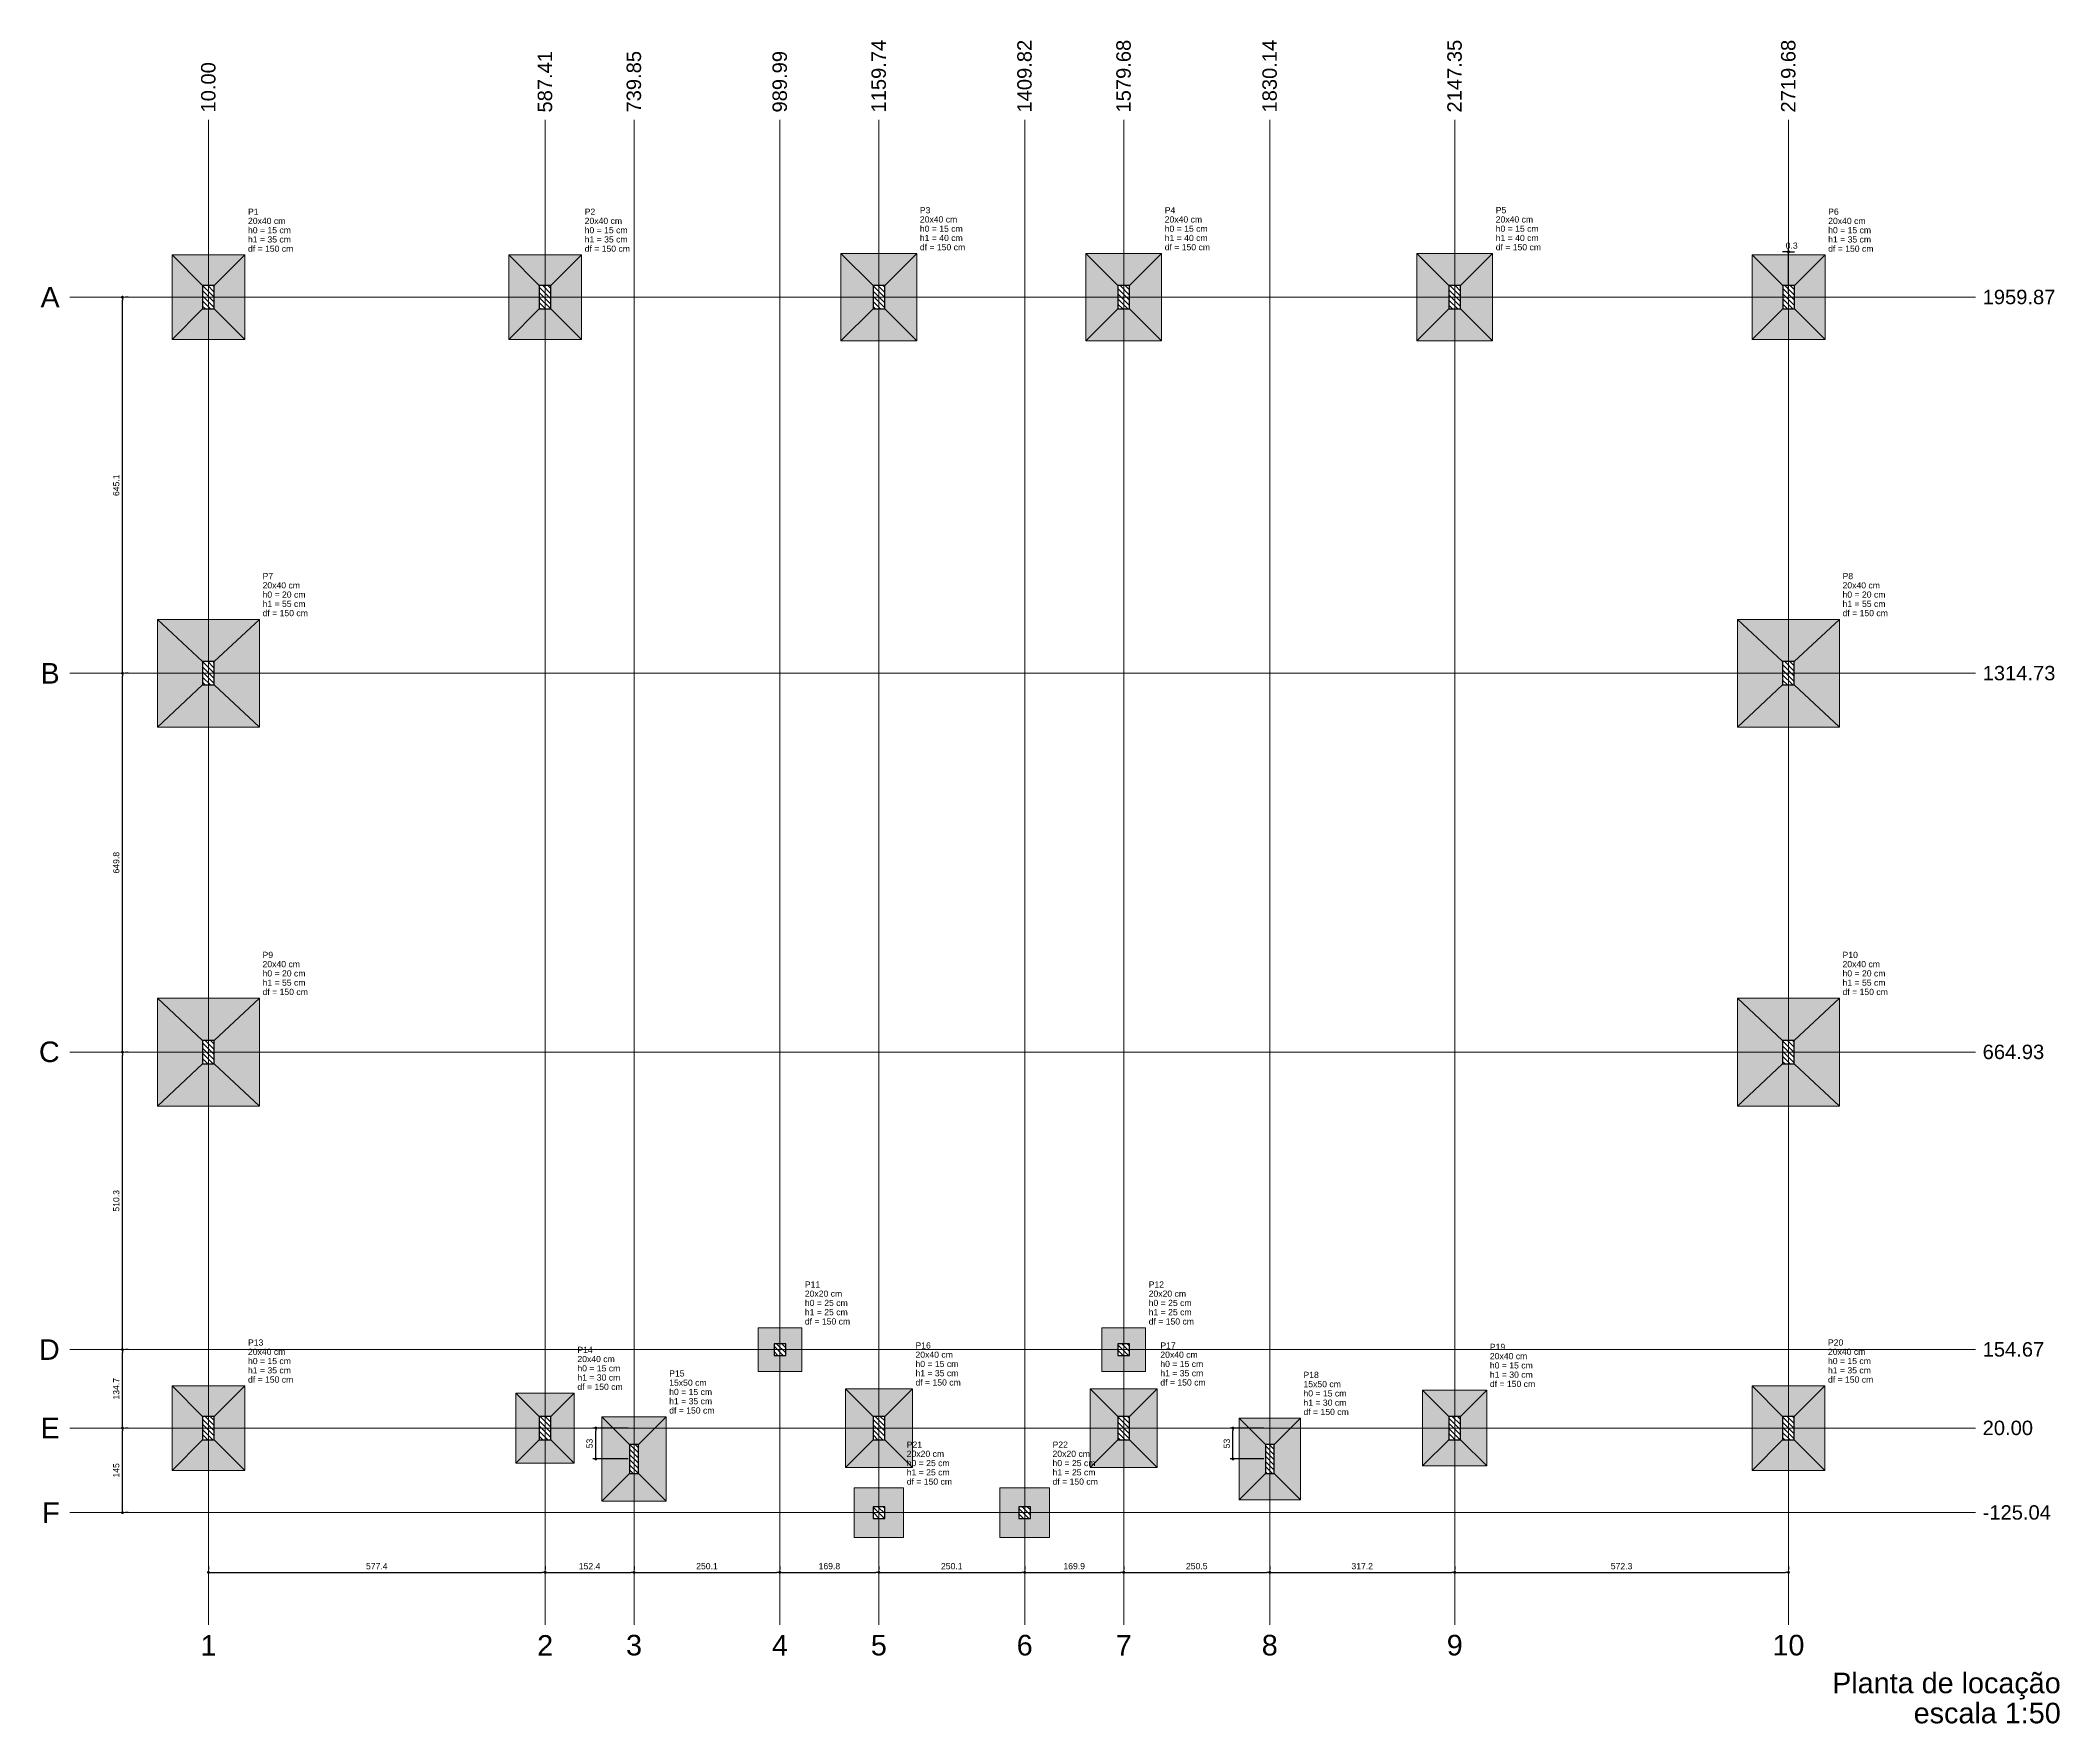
# Model space of a CAD drawing. Header units: millimetres. Extents: x 180 to 11148, y -1598 to 1045.
# Drawn here: x 182.7 to 252, y -10 to 47.7 of the extents above; entities that cross this region are included whole.
import ezdxf

# ---------------------------------------------------------------- set-up
doc = ezdxf.new("R2010")
doc.units = ezdxf.units.MM
doc.header["$MEASUREMENT"] = 0
for name, color, linetype, lineweight in [('LC-Cotas', 7, 'Continuous', 5), ('LC-Eixos', 9, 'Continuous', 5), ('LC-Hachuras das sapatas', 43, 'Continuous', 5), ('LC-Hachuras dos pilares', 9, 'Continuous', 5), ('LC-Seção das fundações', 7, 'Continuous', 5), ('LC-Seção dos pilares', 4, 'Continuous', 30), ('LC-Textos', 3, 'Continuous', 20)]:
    doc.layers.add(name, color=color, linetype=linetype, lineweight=lineweight)
doc.styles.add('Arial', font='arial.ttf')
doc.dimstyles.new('UM_50.000000', dxfattribs={"dimtxt": 0.18, "dimasz": 0.1, "dimexe": 0.1, "dimexo": 0.2, "dimgap": 0, "dimtad": 1, "dimtih": 1, "dimtoh": 1, "dimdec": 1, "dimlfac": 50, "dimzin": 0, "dimdsep": 46, "dimtxsty": 'Standard', "dimcen": 0.09, "dimdle": 0.1, "dimadec": 1, "dimazin": 2, "dimtfac": 1, "dimtdec": 4, "dimtofl": 0, "dimtmove": 0, "dimatfit": 3, "dimfxl": 1, "dimtolj": 1, "dimarcsym": 0})
pattern_1 = [(135, (188.27737, -0.25918), (-0.08838835, -0.08838835), [])]

msp = doc.modelspace()

# ---------------------------------------------------------------- texts
at = {"layer": 'LC-Textos', "linetype": 'Continuous', "char_height": 0.4942, "attachment_point": 7, "rotation": 90, "line_spacing_factor": 0.798, "style": 'Arial'}
for s, insert, width in [('587.41', (200.2727, 45.2738), 4.234053), ('739.85', (203.3215, 45.2738), 4.234053), ('989.99', (208.3243, 45.2738), 4.234053), ('1159.74', (211.7193, 45.2738), 5.003943), ('1409.82', (216.7209, 45.2738), 5.003943), ('1579.68', (220.1181, 45.2738), 5.003943), ('1830.14', (225.1273, 45.2738), 5.003943), ('2147.35', (231.4715, 45.2738), 5.003943), ('2719.68', (242.9181, 45.2738), 5.003943), ('10.00', (188.7245, 45.2738), 3.464164)]:
    msp.add_mtext(s, dxfattribs=dict(at, insert=insert, width=width))
at = {"layer": 'LC-Textos', "linetype": 'Continuous', "line_spacing_factor": 0.798, "style": 'Arial'}
for s, insert, char_height, width, attachment_point in [('20x40 cm', (189.8333, 41.4472), 0.2118, 2.594363, 7), ('P1', (189.8333, 41.7649), 0.2118, 0.733317, 7), ('20x40 cm', (201.3815, 41.4472), 0.2118, 2.594363, 7), ('P2', (201.3815, 41.7649), 0.2118, 0.733317, 7), ('20x40 cm', (212.8781, 41.4972), 0.2118, 2.594363, 7), ('P3', (212.8781, 41.8149), 0.2118, 0.733317, 7), ('20x40 cm', (221.2769, 41.4972), 0.2118, 2.594363, 7), ('P4', (221.2769, 41.8149), 0.2118, 0.733317, 7), ('20x40 cm', (232.6303, 41.4972), 0.2118, 2.594363, 7), ('P5', (232.6303, 41.8149), 0.2118, 0.733317, 7), ('20x40 cm', (244.0333, 41.4472), 0.2118, 2.594363, 7), ('P6', (244.0333, 41.7649), 0.2118, 0.733317, 7), ('h0 = 15 cm', (189.8333, 41.1295), 0.2118, 2.982933, 7), ('h1 = 35 cm', (189.8333, 40.8118), 0.2118, 2.982933, 7), ('h0 = 15 cm', (201.3815, 41.1295), 0.2118, 2.982933, 7), ('h1 = 35 cm', (201.3815, 40.8118), 0.2118, 2.982933, 7), ('h0 = 15 cm', (212.8781, 41.1795), 0.2118, 2.982933, 7), ('h1 = 40 cm', (212.8781, 40.8618), 0.2118, 2.982933, 7), ('h0 = 15 cm', (221.2769, 41.1795), 0.2118, 2.982933, 7), ('h1 = 40 cm', (221.2769, 40.8618), 0.2118, 2.982933, 7), ('h0 = 15 cm', (232.6303, 41.1795), 0.2118, 2.982933, 7), ('h1 = 40 cm', (232.6303, 40.8618), 0.2118, 2.982933, 7), ('h0 = 15 cm', (244.0333, 41.1295), 0.2118, 2.982933, 7), ('h1 = 35 cm', (244.0333, 40.8118), 0.2118, 2.982933, 7), ('df = 150 cm', (189.8333, 40.4941), 0.2118, 3.149463, 7), ('df = 150 cm', (201.3815, 40.4941), 0.2118, 3.149463, 7), ('df = 150 cm', (212.8781, 40.5441), 0.2118, 3.149463, 7), ('df = 150 cm', (221.2769, 40.5441), 0.2118, 3.149463, 7), ('df = 150 cm', (232.6303, 40.5441), 0.2118, 3.149463, 7), ('df = 150 cm', (244.0333, 40.4941), 0.2118, 3.149463, 7), ('A', (183.3744, 38.5852), 0.706, 1.319038, 9), ('1959.87', (249.3322, 38.6911), 0.4942, 5.003943, 7), ('20x40 cm', (190.3333, 28.9444), 0.2118, 2.594363, 7), ('P7', (190.3333, 29.2621), 0.2118, 0.733317, 7), ('20x40 cm', (244.5269, 28.9444), 0.2118, 2.594363, 7), ('P8', (244.5269, 29.2621), 0.2118, 0.733317, 7), ('h0 = 20 cm', (190.3333, 28.6267), 0.2118, 2.982933, 7), ('h1 = 55 cm', (190.3333, 28.309), 0.2118, 2.982933, 7), ('h0 = 20 cm', (244.5269, 28.6267), 0.2118, 2.982933, 7), ('h1 = 55 cm', (244.5269, 28.309), 0.2118, 2.982933, 7), ('df = 150 cm', (190.3333, 27.9913), 0.2118, 3.149463, 7), ('df = 150 cm', (244.5269, 27.9913), 0.2118, 3.149463, 7), ('B', (183.3744, 25.6824), 0.706, 1.319038, 9), ('1314.73', (249.3322, 25.7883), 0.4942, 5.003943, 7), ('20x40 cm', (190.3333, 15.9484), 0.2118, 2.594363, 7), ('P9', (190.3333, 16.2661), 0.2118, 0.733317, 7), ('20x40 cm', (244.5269, 15.9484), 0.2118, 2.594363, 7), ('P10', (244.5269, 16.2661), 0.2118, 1.066377, 7), ('h0 = 20 cm', (190.3333, 15.6307), 0.2118, 2.982933, 7), ('h1 = 55 cm', (190.3333, 15.313), 0.2118, 2.982933, 7), ('h0 = 20 cm', (244.5269, 15.6307), 0.2118, 2.982933, 7), ('h1 = 55 cm', (244.5269, 15.313), 0.2118, 2.982933, 7), ('df = 150 cm', (190.3333, 14.9953), 0.2118, 3.149463, 7), ('df = 150 cm', (244.5269, 14.9953), 0.2118, 3.149463, 7), ('C', (183.3744, 12.6864), 0.706, 1.428153, 9), ('664.93', (249.3322, 12.7923), 0.4942, 4.234053, 7), ('20x20 cm', (208.9331, 4.6432), 0.2118, 2.594363, 7), ('P11', (208.9331, 4.9609), 0.2118, 1.066377, 7), ('20x20 cm', (220.7269, 4.6432), 0.2118, 2.594363, 7), ('P12', (220.7269, 4.9609), 0.2118, 1.066377, 7), ('h0 = 25 cm', (208.9331, 4.3255), 0.2118, 2.982933, 7), ('h1 = 25 cm', (208.9331, 4.0078), 0.2118, 2.982933, 7), ('h0 = 25 cm', (220.7269, 4.3255), 0.2118, 2.982933, 7), ('h1 = 25 cm', (220.7269, 4.0078), 0.2118, 2.982933, 7), ('df = 150 cm', (208.9331, 3.6901), 0.2118, 3.149463, 7), ('df = 150 cm', (220.7269, 3.6901), 0.2118, 3.149463, 7), ('D', (183.3744, 2.4812), 0.706, 1.428153, 9), ('20x40 cm', (189.8333, 2.6498), 0.2118, 2.594363, 7), ('P13', (189.8333, 2.9675), 0.2118, 1.066377, 7), ('P14', (201.1315, 2.7175), 0.2118, 1.066377, 7), ('P16', (212.7281, 2.8675), 0.2118, 1.066377, 7), ('P17', (221.1269, 2.8675), 0.2118, 1.066377, 7), ('P19', (232.4303, 2.8175), 0.2118, 1.066377, 7), ('20x40 cm', (244.0269, 2.6498), 0.2118, 2.594363, 7), ('P20', (244.0269, 2.9675), 0.2118, 1.066377, 7), ('154.67', (249.3322, 2.5871), 0.4942, 4.234053, 7), ('h0 = 15 cm', (189.8333, 2.3321), 0.2118, 2.982933, 7), ('h1 = 35 cm', (189.8333, 2.0144), 0.2118, 2.982933, 7), ('20x40 cm', (201.1315, 2.3998), 0.2118, 2.594363, 7), ('h0 = 15 cm', (201.1315, 2.0821), 0.2118, 2.982933, 7), ('P15', (204.2803, 1.9067), 0.2118, 1.066377, 7), ('20x40 cm', (212.7281, 2.5498), 0.2118, 2.594363, 7), ('h0 = 15 cm', (212.7281, 2.2321), 0.2118, 2.982933, 7), ('h1 = 35 cm', (212.7281, 1.9144), 0.2118, 2.982933, 7), ('20x40 cm', (221.1269, 2.5498), 0.2118, 2.594363, 7), ('h0 = 15 cm', (221.1269, 2.2321), 0.2118, 2.982933, 7), ('h1 = 35 cm', (221.1269, 1.9144), 0.2118, 2.982933, 7), ('20x40 cm', (232.4303, 2.4998), 0.2118, 2.594363, 7), ('h0 = 15 cm', (232.4303, 2.1821), 0.2118, 2.982933, 7), ('h1 = 30 cm', (232.4303, 1.8644), 0.2118, 2.982933, 7), ('h0 = 15 cm', (244.0269, 2.3321), 0.2118, 2.982933, 7), ('h1 = 35 cm', (244.0269, 2.0144), 0.2118, 2.982933, 7), ('df = 150 cm', (189.8333, 1.6967), 0.2118, 3.149463, 7), ('df = 150 cm', (201.1315, 1.4467), 0.2118, 3.149463, 7), ('h1 = 30 cm', (201.1315, 1.7644), 0.2118, 2.982933, 7), ('h0 = 15 cm', (204.2803, 1.2713), 0.2118, 2.982933, 7), ('15x50 cm', (204.2803, 1.589), 0.2118, 2.594363, 7), ('df = 150 cm', (212.7281, 1.5967), 0.2118, 3.149463, 7), ('df = 150 cm', (221.1269, 1.5967), 0.2118, 3.149463, 7), ('h0 = 15 cm', (226.0361, 1.2213), 0.2118, 2.982933, 7), ('15x50 cm', (226.0361, 1.539), 0.2118, 2.594363, 7), ('P18', (226.0361, 1.8567), 0.2118, 1.066377, 7), ('df = 150 cm', (232.4303, 1.5467), 0.2118, 3.149463, 7), ('df = 150 cm', (244.0269, 1.6967), 0.2118, 3.149463, 7), ('df = 150 cm', (204.2803, 0.6359), 0.2118, 3.149463, 7), ('h1 = 35 cm', (204.2803, 0.9536), 0.2118, 2.982933, 7), ('df = 150 cm', (226.0361, 0.5859), 0.2118, 3.149463, 7), ('h1 = 30 cm', (226.0361, 0.9036), 0.2118, 2.982933, 7), ('E', (183.3744, -0.2122), 0.706, 1.319038, 9), ('20.00', (249.3322, -0.1063), 0.4942, 3.464164, 7), ('20x20 cm', (212.4281, -0.851), 0.2118, 2.594363, 7), ('P21', (212.4281, -0.5333), 0.2118, 1.066377, 7), ('20x20 cm', (217.4297, -0.851), 0.2118, 2.594363, 7), ('P22', (217.4297, -0.5333), 0.2118, 1.066377, 7), ('h0 = 25 cm', (212.4281, -1.1687), 0.2118, 2.982933, 7), ('h1 = 25 cm', (212.4281, -1.4864), 0.2118, 2.982933, 7), ('h0 = 25 cm', (217.4297, -1.1687), 0.2118, 2.982933, 7), ('h1 = 25 cm', (217.4297, -1.4864), 0.2118, 2.982933, 7), ('df = 150 cm', (212.4281, -1.8041), 0.2118, 3.149463, 7), ('df = 150 cm', (217.4297, -1.8041), 0.2118, 3.149463, 7), ('F', (183.3744, -3.113), 0.706, 1.207991, 9), ('-125.04', (249.3322, -3.0071), 0.4942, 4.695041, 7), ('1', (188.4774, -7.669), 0.706, 1.099842, 8), ('2', (200.0256, -7.669), 0.706, 1.099842, 8), ('3', (203.0744, -7.669), 0.706, 1.099842, 8), ('4', (208.0772, -7.669), 0.706, 1.099842, 8), ('5', (211.4722, -7.669), 0.706, 1.099842, 8), ('6', (216.4738, -7.669), 0.706, 1.099842, 8), ('7', (219.871, -7.669), 0.706, 1.099842, 8), ('8', (224.8802, -7.669), 0.706, 1.099842, 8), ('9', (231.2244, -7.669), 0.706, 1.099842, 8), ('10', (242.671, -7.669), 0.706, 2.199684, 8)]:
    msp.add_mtext(s, dxfattribs=dict(at, insert=insert, char_height=char_height, width=width, attachment_point=attachment_point))
at = {"layer": 'LC-Textos', "char_height": 0.706, "attachment_point": 9, "line_spacing_factor": 0.798, "style": 'Arial'}
for s, insert, width in [('Planta de locação', (252.0104, -9.1732), 15.74891), ('escala 1:50', (252.0107, -9.9988), 10.132571)]:
    msp.add_mtext(s, dxfattribs=dict(at, insert=insert, width=width))

# ---------------------------------------------------------------- blocks, each defined once
blk = doc.blocks.new('_Dot')
at = {"color": 0, "linetype": 'ByBlock', "lineweight": -2}
blk.add_line((-0.5, 0), (-1, 0), dxfattribs=at)
at = {"color": 0, "linetype": 'ByBlock', "const_width": 0.5}
blk.add_lwpolyline([(-0.25, 0, 1), (0.25, 0, 1)], format="xyb", close=True, dxfattribs=at)
blk = doc.blocks.new('*D6')
at = {"layer": 'Defpoints', "color": 0, "transparency": 16777216}
for p in [(201.763, 0.141), (203.074, 0.141), (203.074, -0.92)]:
    blk.add_point(p, dxfattribs=at)
at = {"layer": 'LC-Cotas', "color": 0, "lineweight": -2, "transparency": 16777216}
for p, q in [((202.874, 0.141), (201.663, 0.141)), ((201.763, -0.82), (201.763, 0.041)), ((202.874, -0.92), (201.663, -0.92))]:
    blk.add_line(p, q, dxfattribs=at)
at = {"layer": 'LC-Cotas', "color": 0, "lineweight": -2, "transparency": 16777216, "xscale": 0.1000000014901161, "yscale": 0.1000000014901161, "zscale": 0.1000000014901161}
for p, rotation in [((201.763, 0.141), 90), ((201.763, -0.92), 270)]:
    blk.add_blockref('_Dot', p, dxfattribs=dict(at, rotation=rotation))
at = {"layer": 'LC-Cotas', "transparency": 16777216, "insert": (201.551, -0.39), "char_height": 0.2118, "attachment_point": 5, "rotation": 90, "style": 'Arial'}
blk.add_mtext('\\A1;53', dxfattribs=at)
blk = doc.blocks.new('*D7')
at = {"layer": 'Defpoints', "color": 0, "transparency": 16777216}
for p in [(223.618, 0.141), (224.88, 0.141), (224.88, -0.92)]:
    blk.add_point(p, dxfattribs=at)
at = {"layer": 'LC-Cotas', "color": 0, "lineweight": -2, "transparency": 16777216}
for p, q in [((224.68, 0.141), (223.518, 0.141)), ((223.618, -0.82), (223.618, 0.041)), ((224.68, -0.92), (223.518, -0.92))]:
    blk.add_line(p, q, dxfattribs=at)
at = {"layer": 'LC-Cotas', "color": 0, "lineweight": -2, "transparency": 16777216, "xscale": 0.1000000014901161, "yscale": 0.1000000014901161, "zscale": 0.1000000014901161}
for p, rotation in [((223.618, 0.141), 90), ((223.618, -0.92), 270)]:
    blk.add_blockref('_Dot', p, dxfattribs=dict(at, rotation=rotation))
at = {"layer": 'LC-Cotas', "transparency": 16777216, "insert": (223.407, -0.39), "char_height": 0.2118, "attachment_point": 5, "rotation": 90, "style": 'Arial'}
blk.add_mtext('\\A1;53', dxfattribs=at)
blk = doc.blocks.new('*D8')
at = {"layer": 'Defpoints', "color": 0, "transparency": 16777216}
for p in [(242.671, 40.494), (242.671, 38.938), (242.677, 38.938)]:
    blk.add_point(p, dxfattribs=at)
at = {"layer": 'LC-Cotas', "color": 0, "lineweight": -2, "transparency": 16777216}
for p, q in [((242.571, 40.494), (242.471, 40.494)), ((242.671, 39.138), (242.671, 40.594)), ((242.677, 39.138), (242.677, 40.594)), ((242.777, 40.494), (242.877, 40.494))]:
    blk.add_line(p, q, dxfattribs=at)
at = {"layer": 'LC-Cotas', "color": 0, "lineweight": -2, "transparency": 16777216, "xscale": 0.1000000014901161, "yscale": 0.1000000014901161, "zscale": 0.1000000014901161}
blk.add_blockref('_Dot', (242.671, 40.494), dxfattribs=at)
at = {"layer": 'LC-Cotas', "color": 0, "lineweight": -2, "transparency": 16777216, "xscale": 0.1000000014901161, "yscale": 0.1000000014901161, "zscale": 0.1000000014901161, "rotation": 180}
blk.add_blockref('_Dot', (242.677, 40.494), dxfattribs=at)
at = {"layer": 'LC-Cotas', "transparency": 16777216, "insert": (242.783, 40.706), "char_height": 0.2118, "attachment_point": 5, "rotation": 0.00573, "style": 'Arial'}
blk.add_mtext('\\A1;0.3', dxfattribs=at)
blk = doc.blocks.new('*D9')
at = {"layer": 'Defpoints', "color": 0, "transparency": 16777216}
for p in [(185.527, 0.141), (185.527, 0.141), (185.527, -2.76)]:
    blk.add_point(p, dxfattribs=at)
at = {"layer": 'LC-Cotas', "color": 0, "lineweight": -2, "transparency": 16777216}
for p, q in [((185.527, -2.66), (185.527, 0.041)), ((185.727, 0.141), (185.627, 0.141)), ((185.727, -2.76), (185.627, -2.76))]:
    blk.add_line(p, q, dxfattribs=at)
at = {"layer": 'LC-Cotas', "color": 0, "lineweight": -2, "transparency": 16777216, "xscale": 0.1000000014901161, "yscale": 0.1000000014901161, "zscale": 0.1000000014901161}
for p, rotation in [((185.527, 0.141), 90), ((185.527, -2.76), 270)]:
    blk.add_blockref('_Dot', p, dxfattribs=dict(at, rotation=rotation))
at = {"layer": 'LC-Cotas', "transparency": 16777216, "insert": (185.316, -1.31), "char_height": 0.2118, "attachment_point": 5, "rotation": 90, "style": 'Arial'}
blk.add_mtext('\\A1;145', dxfattribs=at)
blk = doc.blocks.new('*D10')
at = {"layer": 'Defpoints', "color": 0, "transparency": 16777216}
for p in [(185.527, 2.834), (185.527, 2.834), (185.527, 0.141)]:
    blk.add_point(p, dxfattribs=at)
at = {"layer": 'LC-Cotas', "color": 0, "lineweight": -2, "transparency": 16777216}
for p, q in [((185.727, 2.834), (185.627, 2.834)), ((185.527, 0.241), (185.527, 2.734)), ((185.727, 0.141), (185.627, 0.141))]:
    blk.add_line(p, q, dxfattribs=at)
at = {"layer": 'LC-Cotas', "color": 0, "lineweight": -2, "transparency": 16777216, "xscale": 0.1000000014901161, "yscale": 0.1000000014901161, "zscale": 0.1000000014901161}
for p, rotation in [((185.527, 2.834), 90), ((185.527, 0.141), 270)]:
    blk.add_blockref('_Dot', p, dxfattribs=dict(at, rotation=rotation))
at = {"layer": 'LC-Cotas', "transparency": 16777216, "insert": (185.316, 1.488), "char_height": 0.2118, "attachment_point": 5, "rotation": 90, "style": 'Arial'}
blk.add_mtext('\\A1;134.7', dxfattribs=at)
blk = doc.blocks.new('*D11')
at = {"layer": 'Defpoints', "color": 0, "transparency": 16777216}
for p in [(185.527, 13.039), (185.527, 13.039), (185.527, 2.834)]:
    blk.add_point(p, dxfattribs=at)
at = {"layer": 'LC-Cotas', "color": 0, "lineweight": -2, "transparency": 16777216}
for p, q in [((185.527, 2.934), (185.527, 12.939)), ((185.727, 13.039), (185.627, 13.039)), ((185.727, 2.834), (185.627, 2.834))]:
    blk.add_line(p, q, dxfattribs=at)
at = {"layer": 'LC-Cotas', "color": 0, "lineweight": -2, "transparency": 16777216, "xscale": 0.1000000014901161, "yscale": 0.1000000014901161, "zscale": 0.1000000014901161}
for p, rotation in [((185.527, 13.039), 90), ((185.527, 2.834), 270)]:
    blk.add_blockref('_Dot', p, dxfattribs=dict(at, rotation=rotation))
at = {"layer": 'LC-Cotas', "transparency": 16777216, "insert": (185.316, 7.937), "char_height": 0.2118, "attachment_point": 5, "rotation": 90, "style": 'Arial'}
blk.add_mtext('\\A1;510.3', dxfattribs=at)
blk = doc.blocks.new('*D12')
at = {"layer": 'Defpoints', "color": 0, "transparency": 16777216}
for p in [(185.527, 26.035), (185.527, 26.035), (185.527, 13.039)]:
    blk.add_point(p, dxfattribs=at)
at = {"layer": 'LC-Cotas', "color": 0, "lineweight": -2, "transparency": 16777216}
for p, q in [((185.527, 13.139), (185.527, 25.935)), ((185.727, 26.035), (185.627, 26.035)), ((185.727, 13.039), (185.627, 13.039))]:
    blk.add_line(p, q, dxfattribs=at)
at = {"layer": 'LC-Cotas', "color": 0, "lineweight": -2, "transparency": 16777216, "xscale": 0.1000000014901161, "yscale": 0.1000000014901161, "zscale": 0.1000000014901161}
for p, rotation in [((185.527, 26.035), 90), ((185.527, 13.039), 270)]:
    blk.add_blockref('_Dot', p, dxfattribs=dict(at, rotation=rotation))
at = {"layer": 'LC-Cotas', "transparency": 16777216, "insert": (185.316, 19.537), "char_height": 0.2118, "attachment_point": 5, "rotation": 90, "style": 'Arial'}
blk.add_mtext('\\A1;649.8', dxfattribs=at)
blk = doc.blocks.new('*D13')
at = {"layer": 'Defpoints', "color": 0, "transparency": 16777216}
for p in [(185.527, 38.938), (185.527, 38.938), (185.527, 26.035)]:
    blk.add_point(p, dxfattribs=at)
at = {"layer": 'LC-Cotas', "color": 0, "lineweight": -2, "transparency": 16777216}
for p, q in [((185.527, 26.135), (185.527, 38.838)), ((185.727, 38.938), (185.627, 38.938)), ((185.727, 26.035), (185.627, 26.035))]:
    blk.add_line(p, q, dxfattribs=at)
at = {"layer": 'LC-Cotas', "color": 0, "lineweight": -2, "transparency": 16777216, "xscale": 0.1000000014901161, "yscale": 0.1000000014901161, "zscale": 0.1000000014901161}
for p, rotation in [((185.527, 38.938), 90), ((185.527, 26.035), 270)]:
    blk.add_blockref('_Dot', p, dxfattribs=dict(at, rotation=rotation))
at = {"layer": 'LC-Cotas', "transparency": 16777216, "insert": (185.316, 32.487), "char_height": 0.2118, "attachment_point": 5, "rotation": 90, "style": 'Arial'}
blk.add_mtext('\\A1;645.1', dxfattribs=at)
blk = doc.blocks.new('*D14')
at = {"layer": 'Defpoints', "color": 0, "transparency": 16777216}
for p in [(188.477, -4.81), (200.026, -4.81), (200.026, -4.81)]:
    blk.add_point(p, dxfattribs=at)
at = {"layer": 'LC-Cotas', "color": 0, "lineweight": -2, "transparency": 16777216}
for p, q in [((188.477, -4.61), (188.477, -4.71)), ((188.577, -4.81), (199.926, -4.81)), ((200.026, -4.61), (200.026, -4.71))]:
    blk.add_line(p, q, dxfattribs=at)
at = {"layer": 'LC-Cotas', "color": 0, "lineweight": -2, "transparency": 16777216, "xscale": 0.1000000014901161, "yscale": 0.1000000014901161, "zscale": 0.1000000014901161, "rotation": 180}
blk.add_blockref('_Dot', (188.477, -4.81), dxfattribs=at)
at = {"layer": 'LC-Cotas', "color": 0, "lineweight": -2, "transparency": 16777216, "xscale": 0.1000000014901161, "yscale": 0.1000000014901161, "zscale": 0.1000000014901161}
blk.add_blockref('_Dot', (200.026, -4.81), dxfattribs=at)
at = {"layer": 'LC-Cotas', "transparency": 16777216, "insert": (194.251, -4.598), "char_height": 0.2118, "attachment_point": 5, "rotation": 0.00573, "style": 'Arial'}
blk.add_mtext('\\A1;577.4', dxfattribs=at)
blk = doc.blocks.new('*D15')
at = {"layer": 'Defpoints', "color": 0, "transparency": 16777216}
for p in [(200.026, -4.81), (203.074, -4.81), (203.074, -4.81)]:
    blk.add_point(p, dxfattribs=at)
at = {"layer": 'LC-Cotas', "color": 0, "lineweight": -2, "transparency": 16777216}
for p, q in [((200.026, -4.61), (200.026, -4.71)), ((200.126, -4.81), (202.974, -4.81)), ((203.074, -4.61), (203.074, -4.71))]:
    blk.add_line(p, q, dxfattribs=at)
at = {"layer": 'LC-Cotas', "color": 0, "lineweight": -2, "transparency": 16777216, "xscale": 0.1000000014901161, "yscale": 0.1000000014901161, "zscale": 0.1000000014901161, "rotation": 180}
blk.add_blockref('_Dot', (200.026, -4.81), dxfattribs=at)
at = {"layer": 'LC-Cotas', "color": 0, "lineweight": -2, "transparency": 16777216, "xscale": 0.1000000014901161, "yscale": 0.1000000014901161, "zscale": 0.1000000014901161}
blk.add_blockref('_Dot', (203.074, -4.81), dxfattribs=at)
at = {"layer": 'LC-Cotas', "transparency": 16777216, "insert": (201.55, -4.598), "char_height": 0.2118, "attachment_point": 5, "rotation": 0.00573, "style": 'Arial'}
blk.add_mtext('\\A1;152.4', dxfattribs=at)
blk = doc.blocks.new('*D16')
at = {"layer": 'Defpoints', "color": 0, "transparency": 16777216}
for p in [(203.074, -4.81), (208.077, -4.81), (208.077, -4.81)]:
    blk.add_point(p, dxfattribs=at)
at = {"layer": 'LC-Cotas', "color": 0, "lineweight": -2, "transparency": 16777216}
for p, q in [((203.074, -4.61), (203.074, -4.71)), ((203.174, -4.81), (207.977, -4.81)), ((208.077, -4.61), (208.077, -4.71))]:
    blk.add_line(p, q, dxfattribs=at)
at = {"layer": 'LC-Cotas', "color": 0, "lineweight": -2, "transparency": 16777216, "xscale": 0.1000000014901161, "yscale": 0.1000000014901161, "zscale": 0.1000000014901161, "rotation": 180}
blk.add_blockref('_Dot', (203.074, -4.81), dxfattribs=at)
at = {"layer": 'LC-Cotas', "color": 0, "lineweight": -2, "transparency": 16777216, "xscale": 0.1000000014901161, "yscale": 0.1000000014901161, "zscale": 0.1000000014901161}
blk.add_blockref('_Dot', (208.077, -4.81), dxfattribs=at)
at = {"layer": 'LC-Cotas', "transparency": 16777216, "insert": (205.576, -4.598), "char_height": 0.2118, "attachment_point": 5, "rotation": 0.00573, "style": 'Arial'}
blk.add_mtext('\\A1;250.1', dxfattribs=at)
blk = doc.blocks.new('*D17')
at = {"layer": 'Defpoints', "color": 0, "transparency": 16777216}
for p in [(208.077, -4.81), (211.472, -4.81), (211.472, -4.81)]:
    blk.add_point(p, dxfattribs=at)
at = {"layer": 'LC-Cotas', "color": 0, "lineweight": -2, "transparency": 16777216}
for p, q in [((208.077, -4.61), (208.077, -4.71)), ((208.177, -4.81), (211.372, -4.81)), ((211.472, -4.61), (211.472, -4.71))]:
    blk.add_line(p, q, dxfattribs=at)
at = {"layer": 'LC-Cotas', "color": 0, "lineweight": -2, "transparency": 16777216, "xscale": 0.1000000014901161, "yscale": 0.1000000014901161, "zscale": 0.1000000014901161, "rotation": 180}
blk.add_blockref('_Dot', (208.077, -4.81), dxfattribs=at)
at = {"layer": 'LC-Cotas', "color": 0, "lineweight": -2, "transparency": 16777216, "xscale": 0.1000000014901161, "yscale": 0.1000000014901161, "zscale": 0.1000000014901161}
blk.add_blockref('_Dot', (211.472, -4.81), dxfattribs=at)
at = {"layer": 'LC-Cotas', "transparency": 16777216, "insert": (209.775, -4.598), "char_height": 0.2118, "attachment_point": 5, "rotation": 0.00573, "style": 'Arial'}
blk.add_mtext('\\A1;169.8', dxfattribs=at)
blk = doc.blocks.new('*D18')
at = {"layer": 'Defpoints', "color": 0, "transparency": 16777216}
for p in [(211.472, -4.81), (216.474, -4.81), (216.474, -4.81)]:
    blk.add_point(p, dxfattribs=at)
at = {"layer": 'LC-Cotas', "color": 0, "lineweight": -2, "transparency": 16777216}
for p, q in [((211.472, -4.61), (211.472, -4.71)), ((211.572, -4.81), (216.374, -4.81)), ((216.474, -4.61), (216.474, -4.71))]:
    blk.add_line(p, q, dxfattribs=at)
at = {"layer": 'LC-Cotas', "color": 0, "lineweight": -2, "transparency": 16777216, "xscale": 0.1000000014901161, "yscale": 0.1000000014901161, "zscale": 0.1000000014901161, "rotation": 180}
blk.add_blockref('_Dot', (211.472, -4.81), dxfattribs=at)
at = {"layer": 'LC-Cotas', "color": 0, "lineweight": -2, "transparency": 16777216, "xscale": 0.1000000014901161, "yscale": 0.1000000014901161, "zscale": 0.1000000014901161}
blk.add_blockref('_Dot', (216.474, -4.81), dxfattribs=at)
at = {"layer": 'LC-Cotas', "transparency": 16777216, "insert": (213.973, -4.598), "char_height": 0.2118, "attachment_point": 5, "rotation": 0.00573, "style": 'Arial'}
blk.add_mtext('\\A1;250.1', dxfattribs=at)
blk = doc.blocks.new('*D19')
at = {"layer": 'Defpoints', "color": 0, "transparency": 16777216}
for p in [(216.474, -4.81), (219.871, -4.81), (219.871, -4.81)]:
    blk.add_point(p, dxfattribs=at)
at = {"layer": 'LC-Cotas', "color": 0, "lineweight": -2, "transparency": 16777216}
for p, q in [((216.474, -4.61), (216.474, -4.71)), ((216.574, -4.81), (219.771, -4.81)), ((219.871, -4.61), (219.871, -4.71))]:
    blk.add_line(p, q, dxfattribs=at)
at = {"layer": 'LC-Cotas', "color": 0, "lineweight": -2, "transparency": 16777216, "xscale": 0.1000000014901161, "yscale": 0.1000000014901161, "zscale": 0.1000000014901161, "rotation": 180}
blk.add_blockref('_Dot', (216.474, -4.81), dxfattribs=at)
at = {"layer": 'LC-Cotas', "color": 0, "lineweight": -2, "transparency": 16777216, "xscale": 0.1000000014901161, "yscale": 0.1000000014901161, "zscale": 0.1000000014901161}
blk.add_blockref('_Dot', (219.871, -4.81), dxfattribs=at)
at = {"layer": 'LC-Cotas', "transparency": 16777216, "insert": (218.172, -4.598), "char_height": 0.2118, "attachment_point": 5, "rotation": 0.00573, "style": 'Arial'}
blk.add_mtext('\\A1;169.9', dxfattribs=at)
blk = doc.blocks.new('*D20')
at = {"layer": 'Defpoints', "color": 0, "transparency": 16777216}
for p in [(219.871, -4.81), (224.88, -4.81), (224.88, -4.81)]:
    blk.add_point(p, dxfattribs=at)
at = {"layer": 'LC-Cotas', "color": 0, "lineweight": -2, "transparency": 16777216}
for p, q in [((219.871, -4.61), (219.871, -4.71)), ((219.971, -4.81), (224.78, -4.81)), ((224.88, -4.61), (224.88, -4.71))]:
    blk.add_line(p, q, dxfattribs=at)
at = {"layer": 'LC-Cotas', "color": 0, "lineweight": -2, "transparency": 16777216, "xscale": 0.1000000014901161, "yscale": 0.1000000014901161, "zscale": 0.1000000014901161, "rotation": 180}
blk.add_blockref('_Dot', (219.871, -4.81), dxfattribs=at)
at = {"layer": 'LC-Cotas', "color": 0, "lineweight": -2, "transparency": 16777216, "xscale": 0.1000000014901161, "yscale": 0.1000000014901161, "zscale": 0.1000000014901161}
blk.add_blockref('_Dot', (224.88, -4.81), dxfattribs=at)
at = {"layer": 'LC-Cotas', "transparency": 16777216, "insert": (222.376, -4.598), "char_height": 0.2118, "attachment_point": 5, "rotation": 0.00573, "style": 'Arial'}
blk.add_mtext('\\A1;250.5', dxfattribs=at)
blk = doc.blocks.new('*D21')
at = {"layer": 'Defpoints', "color": 0, "transparency": 16777216}
for p in [(224.88, -4.81), (231.224, -4.81), (231.224, -4.81)]:
    blk.add_point(p, dxfattribs=at)
at = {"layer": 'LC-Cotas', "color": 0, "lineweight": -2, "transparency": 16777216}
for p, q in [((224.88, -4.61), (224.88, -4.71)), ((224.98, -4.81), (231.124, -4.81)), ((231.224, -4.61), (231.224, -4.71))]:
    blk.add_line(p, q, dxfattribs=at)
at = {"layer": 'LC-Cotas', "color": 0, "lineweight": -2, "transparency": 16777216, "xscale": 0.1000000014901161, "yscale": 0.1000000014901161, "zscale": 0.1000000014901161, "rotation": 180}
blk.add_blockref('_Dot', (224.88, -4.81), dxfattribs=at)
at = {"layer": 'LC-Cotas', "color": 0, "lineweight": -2, "transparency": 16777216, "xscale": 0.1000000014901161, "yscale": 0.1000000014901161, "zscale": 0.1000000014901161}
blk.add_blockref('_Dot', (231.224, -4.81), dxfattribs=at)
at = {"layer": 'LC-Cotas', "transparency": 16777216, "insert": (228.052, -4.598), "char_height": 0.2118, "attachment_point": 5, "rotation": 0.00573, "style": 'Arial'}
blk.add_mtext('\\A1;317.2', dxfattribs=at)
blk = doc.blocks.new('*D22')
at = {"layer": 'Defpoints', "color": 0, "transparency": 16777216}
for p in [(231.224, -4.81), (242.671, -4.81), (242.671, -4.81)]:
    blk.add_point(p, dxfattribs=at)
at = {"layer": 'LC-Cotas', "color": 0, "lineweight": -2, "transparency": 16777216}
for p, q in [((231.224, -4.61), (231.224, -4.71)), ((231.324, -4.81), (242.571, -4.81)), ((242.671, -4.61), (242.671, -4.71))]:
    blk.add_line(p, q, dxfattribs=at)
at = {"layer": 'LC-Cotas', "color": 0, "lineweight": -2, "transparency": 16777216, "xscale": 0.1000000014901161, "yscale": 0.1000000014901161, "zscale": 0.1000000014901161, "rotation": 180}
blk.add_blockref('_Dot', (231.224, -4.81), dxfattribs=at)
at = {"layer": 'LC-Cotas', "color": 0, "lineweight": -2, "transparency": 16777216, "xscale": 0.1000000014901161, "yscale": 0.1000000014901161, "zscale": 0.1000000014901161}
blk.add_blockref('_Dot', (242.671, -4.81), dxfattribs=at)
at = {"layer": 'LC-Cotas', "transparency": 16777216, "insert": (236.948, -4.598), "char_height": 0.2118, "attachment_point": 5, "rotation": 0.00573, "style": 'Arial'}
blk.add_mtext('\\A1;572.3', dxfattribs=at)

# ---------------------------------------------------------------- dimensions: what is measured, and where the dimension line sits
at = {"layer": 'LC-Cotas'}
for base, p1, p2, picture, middle, turn in [((242.671, 40.4941), (242.6774, 38.9382), (242.671, 38.9382), '*D8', (242.7833, 40.7059), 0.00573), ((200.0256, -4.81), (188.4774, -4.81), (200.0256, -4.81), '*D14', (194.2515, -4.5982), 0.00573), ((203.0744, -4.81), (200.0256, -4.81), (203.0744, -4.81), '*D15', (201.55, -4.5982), 0.00573), ((208.0772, -4.81), (203.0744, -4.81), (208.0772, -4.81), '*D16', (205.5758, -4.5982), 0.00573), ((211.4721732036, -4.8099820069), (208.0771732036, -4.8099820069), (211.4721732036, -4.8099820069), '*D17', (209.7746732036, -4.5981820128), 0.005729578), ((216.4738, -4.81), (211.4722, -4.81), (216.4738, -4.81), '*D18', (213.973, -4.5982), 0.00573), ((219.871, -4.81), (216.4738, -4.81), (219.871, -4.81), '*D19', (218.1724, -4.5982), 0.00573), ((224.8802, -4.81), (219.871, -4.81), (224.8802, -4.81), '*D20', (222.3756, -4.5982), 0.00573), ((231.2244, -4.81), (224.8802, -4.81), (231.2244, -4.81), '*D21', (228.0523, -4.5982), 0.00573), ((242.671, -4.81), (231.2244, -4.81), (242.671, -4.81), '*D22', (236.9477, -4.5982), 0.00573)]:
    dim = msp.add_linear_dim(base=base, p1=p1, p2=p2, dimstyle='UM_50.000000', override={"dimtxt": 0.2118, "dimasz": 0.1, "dimexe": 0.1, "dimexo": 0.2, "dimtad": 1, "dimtih": 0, "dimtoh": 0, "dimdec": 1, "dimlfac": 50, "dimzin": 8, "dimtxsty": 'Arial', "dimblk": 'Dot', "dimblk1": 'Dot', "dimblk2": 'Dot', "dimsah": 1, "dimdle": 0.1, "dimse1": 0, "dimse2": 0, "dimclrt": 256, "dimadec": 1, "dimazin": 3, "dimtmove": 2, "dimldrblk": 'Dot'}, dxfattribs=at)
    dim.commit()
    dim.dimension.update_dxf_attribs({"geometry": picture, "text_midpoint": middle, "dimtype": 160, "text_rotation": turn})
for base, p1, p2, picture, middle in [((185.5274, 38.9382), (185.5274, 26.0354), (185.5274, 38.9382), '*D13', (185.3156, 32.4868)), ((185.5274, 26.0354), (185.5274, 13.0394), (185.5274, 26.0354), '*D12', (185.3156, 19.5374)), ((185.5274, 13.0394), (185.5274, 2.8342), (185.5274, 13.0394), '*D11', (185.3156, 7.9368)), ((185.5274, 2.8342), (185.5274, 0.1408), (185.5274, 2.8342), '*D10', (185.3156, 1.4875)), ((185.5274, 0.1408), (185.5274, -2.76), (185.5274, 0.1408), '*D9', (185.3156, -1.3096)), ((201.7626, 0.1408), (203.0744, -0.92), (203.0744, 0.1408), '*D6', (201.5508, -0.3896)), ((223.6184, 0.1408), (224.8802, -0.92), (224.8802, 0.1408), '*D7', (223.4066, -0.3896))]:
    dim = msp.add_linear_dim(base=base, p1=p1, p2=p2, angle=90, dimstyle='UM_50.000000', override={"dimtxt": 0.2118, "dimasz": 0.1, "dimexe": 0.1, "dimexo": 0.2, "dimtad": 1, "dimtih": 0, "dimtoh": 0, "dimdec": 1, "dimlfac": 50, "dimzin": 8, "dimtxsty": 'Arial', "dimblk": 'Dot', "dimblk1": 'Dot', "dimblk2": 'Dot', "dimsah": 1, "dimdle": 0.1, "dimse1": 0, "dimse2": 0, "dimclrt": 256, "dimadec": 1, "dimazin": 3, "dimtmove": 2, "dimldrblk": 'Dot'}, dxfattribs=at)
    dim.commit()
    dim.dimension.update_dxf_attribs({"geometry": picture, "text_midpoint": middle, "dimtype": 160, "text_rotation": 90})

# ---------------------------------------------------------------- hatches: boundary and pattern name
at = {"layer": 'LC-Hachuras das sapatas', "linetype": 'Continuous'}
h = msp.add_hatch(color=256, dxfattribs=at)
h.paths.add_polyline_path([(187.2274, 37.4882), (189.7274, 37.4882), (189.7274, 40.3882), (187.2274, 40.3882), (187.2274, 37.4882)])
h.paths.add_polyline_path([(188.2774, 38.5382), (188.6774, 38.5382), (188.6774, 39.3382), (188.2774, 39.3382), (188.2774, 38.5382)], flags=0)
h = msp.add_hatch(color=256, dxfattribs=at)
h.paths.add_polyline_path([(198.7756, 37.4882), (201.2756, 37.4882), (201.2756, 40.3882), (198.7756, 40.3882), (198.7756, 37.4882)])
h.paths.add_polyline_path([(199.8256, 38.5382), (200.2256, 38.5382), (200.2256, 39.3382), (199.8256, 39.3382), (199.8256, 38.5382)], flags=0)
h = msp.add_hatch(color=256, dxfattribs=at)
h.paths.add_polyline_path([(210.1722, 37.4382), (212.7722, 37.4382), (212.7722, 40.4382), (210.1722, 40.4382), (210.1722, 37.4382)])
h.paths.add_polyline_path([(211.2722, 38.5382), (211.6722, 38.5382), (211.6722, 39.3382), (211.2722, 39.3382), (211.2722, 38.5382)], flags=0)
h = msp.add_hatch(color=256, dxfattribs=at)
h.paths.add_polyline_path([(218.571, 37.4382), (221.171, 37.4382), (221.171, 40.4382), (218.571, 40.4382), (218.571, 37.4382)])
h.paths.add_polyline_path([(219.671, 38.5382), (220.071, 38.5382), (220.071, 39.3382), (219.671, 39.3382), (219.671, 38.5382)], flags=0)
h = msp.add_hatch(color=256, dxfattribs=at)
h.paths.add_polyline_path([(229.9244, 37.4382), (232.5244, 37.4382), (232.5244, 40.4382), (229.9244, 40.4382), (229.9244, 37.4382)])
h.paths.add_polyline_path([(231.0244, 38.5382), (231.4244, 38.5382), (231.4244, 39.3382), (231.0244, 39.3382), (231.0244, 38.5382)], flags=0)
h = msp.add_hatch(color=256, dxfattribs=at)
h.paths.add_polyline_path([(241.4274, 37.4882), (243.9274, 37.4882), (243.9274, 40.3882), (241.4274, 40.3882), (241.4274, 37.4882)])
h.paths.add_polyline_path([(242.4774, 38.5382), (242.8774, 38.5382), (242.8774, 39.3382), (242.4774, 39.3382), (242.4774, 38.5382)], flags=0)
h = msp.add_hatch(color=256, dxfattribs=at)
h.paths.add_polyline_path([(186.7274, 24.1854), (190.2274, 24.1854), (190.2274, 27.8854), (186.7274, 27.8854), (186.7274, 24.1854)])
h.paths.add_polyline_path([(188.2774, 25.6354), (188.6774, 25.6354), (188.6774, 26.4354), (188.2774, 26.4354), (188.2774, 25.6354)], flags=0)
h = msp.add_hatch(color=256, dxfattribs=at)
h.paths.add_polyline_path([(240.921, 24.1854), (244.421, 24.1854), (244.421, 27.8854), (240.921, 27.8854), (240.921, 24.1854)])
h.paths.add_polyline_path([(242.471, 25.6354), (242.871, 25.6354), (242.871, 26.4354), (242.471, 26.4354), (242.471, 25.6354)], flags=0)
h = msp.add_hatch(color=256, dxfattribs=at)
h.paths.add_polyline_path([(186.7274, 11.1894), (190.2274, 11.1894), (190.2274, 14.8894), (186.7274, 14.8894), (186.7274, 11.1894)])
h.paths.add_polyline_path([(188.2774, 12.6394), (188.6774, 12.6394), (188.6774, 13.4394), (188.2774, 13.4394), (188.2774, 12.6394)], flags=0)
h = msp.add_hatch(color=256, dxfattribs=at)
h.paths.add_polyline_path([(240.921, 11.1894), (244.421, 11.1894), (244.421, 14.8894), (240.921, 14.8894), (240.921, 11.1894)])
h.paths.add_polyline_path([(242.471, 12.6394), (242.871, 12.6394), (242.871, 13.4394), (242.471, 13.4394), (242.471, 12.6394)], flags=0)
h = msp.add_hatch(color=256, dxfattribs=at)
h.paths.add_polyline_path([(207.3272, 2.0842), (208.8272, 2.0842), (208.8272, 3.5842), (207.3272, 3.5842), (207.3272, 2.0842)])
h.paths.add_polyline_path([(207.8772, 2.6342), (208.2772, 2.6342), (208.2772, 3.0342), (207.8772, 3.0342), (207.8772, 2.6342)], flags=0)
h = msp.add_hatch(color=256, dxfattribs=at)
h.paths.add_polyline_path([(219.121, 2.0842), (220.621, 2.0842), (220.621, 3.5842), (219.121, 3.5842), (219.121, 2.0842)])
h.paths.add_polyline_path([(219.671, 2.6342), (220.071, 2.6342), (220.071, 3.0342), (219.671, 3.0342), (219.671, 2.6342)], flags=0)
h = msp.add_hatch(color=256, dxfattribs=at)
h.paths.add_polyline_path([(187.2274, -1.3092), (189.7274, -1.3092), (189.7274, 1.5908), (187.2274, 1.5908), (187.2274, -1.3092)])
h.paths.add_polyline_path([(188.2774, -0.2592), (188.6774, -0.2592), (188.6774, 0.5408), (188.2774, 0.5408), (188.2774, -0.2592)], flags=0)
h = msp.add_hatch(color=256, dxfattribs=at)
h.paths.add_polyline_path([(210.3222, -1.2092), (212.6222, -1.2092), (212.6222, 1.4908), (210.3222, 1.4908), (210.3222, -1.2092)])
h.paths.add_polyline_path([(211.2722, -0.2592), (211.6722, -0.2592), (211.6722, 0.5408), (211.2722, 0.5408), (211.2722, -0.2592)], flags=0)
h = msp.add_hatch(color=256, dxfattribs=at)
h.paths.add_polyline_path([(218.721, -1.2092), (221.021, -1.2092), (221.021, 1.4908), (218.721, 1.4908), (218.721, -1.2092)])
h.paths.add_polyline_path([(219.671, -0.2592), (220.071, -0.2592), (220.071, 0.5408), (219.671, 0.5408), (219.671, -0.2592)], flags=0)
h = msp.add_hatch(color=256, dxfattribs=at)
h.paths.add_polyline_path([(230.1244, -1.1592), (232.3244, -1.1592), (232.3244, 1.4408), (230.1244, 1.4408), (230.1244, -1.1592)])
h.paths.add_polyline_path([(231.0244, -0.2592), (231.4244, -0.2592), (231.4244, 0.5408), (231.0244, 0.5408), (231.0244, -0.2592)], flags=0)
h = msp.add_hatch(color=256, dxfattribs=at)
h.paths.add_polyline_path([(241.421, -1.3092), (243.921, -1.3092), (243.921, 1.5908), (241.421, 1.5908), (241.421, -1.3092)])
h.paths.add_polyline_path([(242.471, -0.2592), (242.871, -0.2592), (242.871, 0.5408), (242.471, 0.5408), (242.471, -0.2592)], flags=0)
h = msp.add_hatch(color=256, dxfattribs=at)
h.paths.add_polyline_path([(199.0256, -1.0592), (201.0256, -1.0592), (201.0256, 1.3408), (199.0256, 1.3408), (199.0256, -1.0592)])
h.paths.add_polyline_path([(199.8256, -0.2592), (200.2256, -0.2592), (200.2256, 0.5408), (199.8256, 0.5408), (199.8256, -0.2592)], flags=0)
h = msp.add_hatch(color=256, dxfattribs=at)
h.paths.add_polyline_path([(201.9744, -2.37), (204.1744, -2.37), (204.1744, 0.53), (201.9744, 0.53), (201.9744, -2.37)])
h.paths.add_polyline_path([(202.9244, -1.42), (203.2244, -1.42), (203.2244, -0.42), (202.9244, -0.42), (202.9244, -1.42)], flags=0)
h = msp.add_hatch(color=256, dxfattribs=at)
h.paths.add_polyline_path([(223.8302, -2.32), (225.9302, -2.32), (225.9302, 0.48), (223.8302, 0.48), (223.8302, -2.32)])
h.paths.add_polyline_path([(224.7302, -1.42), (225.0302, -1.42), (225.0302, -0.42), (224.7302, -0.42), (224.7302, -1.42)], flags=0)
h = msp.add_hatch(color=256, dxfattribs=at)
h.paths.add_polyline_path([(210.6222, -3.61), (212.3222, -3.61), (212.3222, -1.91), (210.6222, -1.91), (210.6222, -3.61)])
h.paths.add_polyline_path([(211.2722, -2.96), (211.6722, -2.96), (211.6722, -2.56), (211.2722, -2.56), (211.2722, -2.96)], flags=0)
h = msp.add_hatch(color=256, dxfattribs=at)
h.paths.add_polyline_path([(215.6238, -3.61), (217.3238, -3.61), (217.3238, -1.91), (215.6238, -1.91), (215.6238, -3.61)])
h.paths.add_polyline_path([(216.2738, -2.96), (216.6738, -2.96), (216.6738, -2.56), (216.2738, -2.56), (216.2738, -2.96)], flags=0)
at = {"layer": 'LC-Hachuras dos pilares', "linetype": 'Continuous'}
h = msp.add_hatch(dxfattribs=at)
h.set_pattern_fill('ANSI31', color=256, angle=90, style=0)
h.set_pattern_definition(pattern_1)
h.paths.add_polyline_path([(188.2774, 38.5382), (188.6774, 38.5382), (188.6774, 39.3382), (188.2774, 39.3382), (188.2774, 38.5382)])
h = msp.add_hatch(dxfattribs=at)
h.set_pattern_fill('ANSI31', color=256, angle=90, style=0)
h.set_pattern_definition(pattern_1)
h.paths.add_polyline_path([(199.8256, 38.5382), (200.2256, 38.5382), (200.2256, 39.3382), (199.8256, 39.3382), (199.8256, 38.5382)])
h = msp.add_hatch(dxfattribs=at)
h.set_pattern_fill('ANSI31', color=256, angle=90, style=0)
h.set_pattern_definition(pattern_1)
h.paths.add_polyline_path([(211.2722, 38.5382), (211.6722, 38.5382), (211.6722, 39.3382), (211.2722, 39.3382), (211.2722, 38.5382)])
h = msp.add_hatch(dxfattribs=at)
h.set_pattern_fill('ANSI31', color=256, angle=90, style=0)
h.set_pattern_definition(pattern_1)
h.paths.add_polyline_path([(219.671, 38.5382), (220.071, 38.5382), (220.071, 39.3382), (219.671, 39.3382), (219.671, 38.5382)])
h = msp.add_hatch(dxfattribs=at)
h.set_pattern_fill('ANSI31', color=256, angle=90, style=0)
h.set_pattern_definition(pattern_1)
h.paths.add_polyline_path([(231.0244, 38.5382), (231.4244, 38.5382), (231.4244, 39.3382), (231.0244, 39.3382), (231.0244, 38.5382)])
h = msp.add_hatch(dxfattribs=at)
h.set_pattern_fill('ANSI31', color=256, angle=90, style=0)
h.set_pattern_definition(pattern_1)
h.paths.add_polyline_path([(242.4774, 38.5382), (242.8774, 38.5382), (242.8774, 39.3382), (242.4774, 39.3382), (242.4774, 38.5382)])
h = msp.add_hatch(dxfattribs=at)
h.set_pattern_fill('ANSI31', color=256, angle=90, style=0)
h.set_pattern_definition(pattern_1)
h.paths.add_polyline_path([(188.2774, 25.6354), (188.6774, 25.6354), (188.6774, 26.4354), (188.2774, 26.4354), (188.2774, 25.6354)])
h = msp.add_hatch(dxfattribs=at)
h.set_pattern_fill('ANSI31', color=256, angle=90, style=0)
h.set_pattern_definition(pattern_1)
h.paths.add_polyline_path([(242.471, 25.6354), (242.871, 25.6354), (242.871, 26.4354), (242.471, 26.4354), (242.471, 25.6354)])
h = msp.add_hatch(dxfattribs=at)
h.set_pattern_fill('ANSI31', color=256, angle=90, style=0)
h.set_pattern_definition(pattern_1)
h.paths.add_polyline_path([(188.2774, 12.6394), (188.6774, 12.6394), (188.6774, 13.4394), (188.2774, 13.4394), (188.2774, 12.6394)])
h = msp.add_hatch(dxfattribs=at)
h.set_pattern_fill('ANSI31', color=256, angle=90, style=0)
h.set_pattern_definition(pattern_1)
h.paths.add_polyline_path([(242.471, 12.6394), (242.871, 12.6394), (242.871, 13.4394), (242.471, 13.4394), (242.471, 12.6394)])
h = msp.add_hatch(dxfattribs=at)
h.set_pattern_fill('ANSI31', color=256, angle=90, style=0)
h.set_pattern_definition(pattern_1)
h.paths.add_polyline_path([(207.8772, 2.6342), (208.2772, 2.6342), (208.2772, 3.0342), (207.8772, 3.0342), (207.8772, 2.6342)])
h = msp.add_hatch(dxfattribs=at)
h.set_pattern_fill('ANSI31', color=256, angle=90, style=0)
h.set_pattern_definition(pattern_1)
h.paths.add_polyline_path([(219.671, 2.6342), (220.071, 2.6342), (220.071, 3.0342), (219.671, 3.0342), (219.671, 2.6342)])
h = msp.add_hatch(dxfattribs=at)
h.set_pattern_fill('ANSI31', color=256, angle=90, style=0)
h.set_pattern_definition(pattern_1)
h.paths.add_polyline_path([(188.2774, -0.2592), (188.6774, -0.2592), (188.6774, 0.5408), (188.2774, 0.5408), (188.2774, -0.2592)])
h = msp.add_hatch(dxfattribs=at)
h.set_pattern_fill('ANSI31', color=256, angle=90, style=0)
h.set_pattern_definition(pattern_1)
h.paths.add_polyline_path([(199.8256, -0.2592), (200.2256, -0.2592), (200.2256, 0.5408), (199.8256, 0.5408), (199.8256, -0.2592)])
h = msp.add_hatch(dxfattribs=at)
h.set_pattern_fill('ANSI31', color=256, angle=90, style=0)
h.set_pattern_definition(pattern_1)
h.paths.add_polyline_path([(211.2722, -0.2592), (211.6722, -0.2592), (211.6722, 0.5408), (211.2722, 0.5408), (211.2722, -0.2592)])
h = msp.add_hatch(dxfattribs=at)
h.set_pattern_fill('ANSI31', color=256, angle=90, style=0)
h.set_pattern_definition(pattern_1)
h.paths.add_polyline_path([(219.671, -0.2592), (220.071, -0.2592), (220.071, 0.5408), (219.671, 0.5408), (219.671, -0.2592)])
h = msp.add_hatch(dxfattribs=at)
h.set_pattern_fill('ANSI31', color=256, angle=90, style=0)
h.set_pattern_definition(pattern_1)
h.paths.add_polyline_path([(231.0244, -0.2592), (231.4244, -0.2592), (231.4244, 0.5408), (231.0244, 0.5408), (231.0244, -0.2592)])
h = msp.add_hatch(dxfattribs=at)
h.set_pattern_fill('ANSI31', color=256, angle=90, style=0)
h.set_pattern_definition(pattern_1)
h.paths.add_polyline_path([(242.471, -0.2592), (242.871, -0.2592), (242.871, 0.5408), (242.471, 0.5408), (242.471, -0.2592)])
h = msp.add_hatch(dxfattribs=at)
h.set_pattern_fill('ANSI31', color=256, angle=90, style=0)
h.set_pattern_definition(pattern_1)
h.paths.add_polyline_path([(202.9244, -1.42), (203.2244, -1.42), (203.2244, -0.42), (202.9244, -0.42), (202.9244, -1.42)])
h = msp.add_hatch(dxfattribs=at)
h.set_pattern_fill('ANSI31', color=256, angle=90, style=0)
h.set_pattern_definition(pattern_1)
h.paths.add_polyline_path([(224.7302, -1.42), (225.0302, -1.42), (225.0302, -0.42), (224.7302, -0.42), (224.7302, -1.42)])
h = msp.add_hatch(dxfattribs=at)
h.set_pattern_fill('ANSI31', color=256, angle=90, style=0)
h.set_pattern_definition(pattern_1)
h.paths.add_polyline_path([(211.2722, -2.96), (211.6722, -2.96), (211.6722, -2.56), (211.2722, -2.56), (211.2722, -2.96)])
h = msp.add_hatch(dxfattribs=at)
h.set_pattern_fill('ANSI31', color=256, angle=90, style=0)
h.set_pattern_definition(pattern_1)
h.paths.add_polyline_path([(216.2738, -2.96), (216.6738, -2.96), (216.6738, -2.56), (216.2738, -2.56), (216.2738, -2.96)])

# ---------------------------------------------------------------- linework, layer by layer
at = {"layer": 'LC-Eixos'}
for p, q in [((188.4774, 43.5267), (188.4774, 45.0267)), ((200.0256, 43.5267), (200.0256, 45.0267)), ((203.0744, 43.5267), (203.0744, 45.0267)), ((208.0772, 43.5267), (208.0772, 45.0267)), ((211.4722, 43.5267), (211.4722, 45.0267)), ((216.4738, 43.5267), (216.4738, 45.0267)), ((219.871, 43.5267), (219.871, 45.0267)), ((224.8802, 43.5267), (224.8802, 45.0267)), ((231.2244, 43.5267), (231.2244, 45.0267)), ((242.671, 43.5267), (242.671, 45.0267)), ((188.4774, 43.5267), (188.4774, -5.11)), ((200.0256, 43.5267), (200.0256, -5.11)), ((203.0744, 43.5267), (203.0744, -5.11)), ((208.0772, 43.5267), (208.0772, -5.11)), ((211.4722, 43.5267), (211.4722, -5.11)), ((216.4738, 43.5267), (216.4738, -5.11)), ((219.871, 43.5267), (219.871, -5.11)), ((224.8802, 43.5267), (224.8802, -5.11)), ((231.2244, 43.5267), (231.2244, -5.11)), ((242.671, 43.5267), (242.671, -5.11)), ((183.7274, 38.9382), (185.2274, 38.9382)), ((185.2274, 38.9382), (247.5851, 38.9382)), ((247.5851, 38.9382), (249.0851, 38.9382)), ((183.7274, 26.0354), (185.2274, 26.0354)), ((185.2274, 26.0354), (247.5851, 26.0354)), ((247.5851, 26.0354), (249.0851, 26.0354)), ((183.7274, 13.0394), (185.2274, 13.0394)), ((185.2274, 13.0394), (247.5851, 13.0394)), ((247.5851, 13.0394), (249.0851, 13.0394)), ((183.7274, 2.8342), (185.2274, 2.8342)), ((185.2274, 2.8342), (247.5851, 2.8342)), ((247.5851, 2.8342), (249.0851, 2.8342)), ((183.7274, 0.1408), (185.2274, 0.1408)), ((185.2274, 0.1408), (247.5851, 0.1408)), ((247.5851, 0.1408), (249.0851, 0.1408)), ((183.7274, -2.76), (185.2274, -2.76)), ((185.2274, -2.76), (247.5851, -2.76)), ((247.5851, -2.76), (249.0851, -2.76)), ((188.4774, -6.61), (188.4774, -5.11)), ((200.0256, -6.61), (200.0256, -5.11)), ((203.0744, -6.61), (203.0744, -5.11)), ((208.0772, -6.61), (208.0772, -5.11)), ((211.4722, -6.61), (211.4722, -5.11)), ((216.4738, -6.61), (216.4738, -5.11)), ((219.871, -6.61), (219.871, -5.11)), ((224.8802, -6.61), (224.8802, -5.11)), ((231.2244, -6.61), (231.2244, -5.11)), ((242.671, -6.61), (242.671, -5.11))]:
    msp.add_line(p, q, dxfattribs=at)
at = {"layer": 'LC-Seção das fundações'}
for p, q in [((187.2274, 40.3882), (188.2774, 39.3382)), ((189.7274, 40.3882), (188.6774, 39.3382)), ((198.7756, 40.3882), (199.8256, 39.3382)), ((201.2756, 40.3882), (200.2256, 39.3382)), ((210.1722, 40.4382), (211.2722, 39.3382)), ((212.7722, 40.4382), (211.6722, 39.3382)), ((218.571, 40.4382), (219.671, 39.3382)), ((221.171, 40.4382), (220.071, 39.3382)), ((229.9244, 40.4382), (231.0244, 39.3382)), ((232.5244, 40.4382), (231.4244, 39.3382)), ((241.4274, 40.3882), (242.4774, 39.3382)), ((243.9274, 40.3882), (242.8774, 39.3382)), ((187.2274, 37.4882), (188.2774, 38.5382)), ((187.2274, 37.4882), (188.2774, 38.5382)), ((189.7274, 37.4882), (188.6774, 38.5382)), ((198.7756, 37.4882), (199.8256, 38.5382)), ((198.7756, 37.4882), (199.8256, 38.5382)), ((201.2756, 37.4882), (200.2256, 38.5382)), ((210.1722, 37.4382), (211.2722, 38.5382)), ((210.1722, 37.4382), (211.2722, 38.5382)), ((212.7722, 37.4382), (211.6722, 38.5382)), ((218.571, 37.4382), (219.671, 38.5382)), ((218.571, 37.4382), (219.671, 38.5382)), ((221.171, 37.4382), (220.071, 38.5382)), ((229.9244, 37.4382), (231.0244, 38.5382)), ((229.9244, 37.4382), (231.0244, 38.5382)), ((232.5244, 37.4382), (231.4244, 38.5382)), ((241.4274, 37.4882), (242.4774, 38.5382)), ((241.4274, 37.4882), (242.4774, 38.5382)), ((243.9274, 37.4882), (242.8774, 38.5382)), ((186.7274, 27.8854), (188.2774, 26.4354)), ((190.2274, 27.8854), (188.6774, 26.4354)), ((240.921, 27.8854), (242.471, 26.4354)), ((244.421, 27.8854), (242.871, 26.4354)), ((186.7274, 24.1854), (188.2774, 25.6354)), ((186.7274, 24.1854), (188.2774, 25.6354)), ((190.2274, 24.1854), (188.6774, 25.6354)), ((240.921, 24.1854), (242.471, 25.6354)), ((240.921, 24.1854), (242.471, 25.6354)), ((244.421, 24.1854), (242.871, 25.6354)), ((186.7274, 14.8894), (188.2774, 13.4394)), ((190.2274, 14.8894), (188.6774, 13.4394)), ((240.921, 14.8894), (242.471, 13.4394)), ((244.421, 14.8894), (242.871, 13.4394)), ((186.7274, 11.1894), (188.2774, 12.6394)), ((186.7274, 11.1894), (188.2774, 12.6394)), ((190.2274, 11.1894), (188.6774, 12.6394)), ((240.921, 11.1894), (242.471, 12.6394)), ((240.921, 11.1894), (242.471, 12.6394)), ((244.421, 11.1894), (242.871, 12.6394)), ((187.2274, 1.5908), (188.2774, 0.5408)), ((189.7274, 1.5908), (188.6774, 0.5408)), ((210.3222, 1.4908), (211.2722, 0.5408)), ((212.6222, 1.4908), (211.6722, 0.5408)), ((218.721, 1.4908), (219.671, 0.5408)), ((221.021, 1.4908), (220.071, 0.5408)), ((230.1244, 1.4408), (231.0244, 0.5408)), ((232.3244, 1.4408), (231.4244, 0.5408)), ((241.421, 1.5908), (242.471, 0.5408)), ((243.921, 1.5908), (242.871, 0.5408)), ((199.0256, 1.3408), (199.8256, 0.5408)), ((201.0256, 1.3408), (200.2256, 0.5408)), ((201.9744, 0.53), (202.9244, -0.42)), ((204.1744, 0.53), (203.2244, -0.42)), ((223.8302, 0.48), (224.7302, -0.42)), ((225.9302, 0.48), (225.0302, -0.42)), ((187.2274, -1.3092), (188.2774, -0.2592)), ((187.2274, -1.3092), (188.2774, -0.2592)), ((189.7274, -1.3092), (188.6774, -0.2592)), ((199.0256, -1.0592), (199.8256, -0.2592)), ((199.0256, -1.0592), (199.8256, -0.2592)), ((201.0256, -1.0592), (200.2256, -0.2592)), ((210.3222, -1.2092), (211.2722, -0.2592)), ((210.3222, -1.2092), (211.2722, -0.2592)), ((212.6222, -1.2092), (211.6722, -0.2592)), ((218.721, -1.2092), (219.671, -0.2592)), ((218.721, -1.2092), (219.671, -0.2592)), ((221.021, -1.2092), (220.071, -0.2592)), ((230.1244, -1.1592), (231.0244, -0.2592)), ((230.1244, -1.1592), (231.0244, -0.2592)), ((232.3244, -1.1592), (231.4244, -0.2592)), ((241.421, -1.3092), (242.471, -0.2592)), ((241.421, -1.3092), (242.471, -0.2592)), ((243.921, -1.3092), (242.871, -0.2592)), ((201.9744, -2.37), (202.9244, -1.42)), ((201.9744, -2.37), (202.9244, -1.42)), ((204.1744, -2.37), (203.2244, -1.42)), ((223.8302, -2.32), (224.7302, -1.42)), ((223.8302, -2.32), (224.7302, -1.42)), ((225.9302, -2.32), (225.0302, -1.42))]:
    msp.add_line(p, q, dxfattribs=at)
for points in [[(187.2274, 37.4882), (189.7274, 37.4882), (189.7274, 40.3882), (187.2274, 40.3882), (187.2274, 37.4882)], [(198.7756, 37.4882), (201.2756, 37.4882), (201.2756, 40.3882), (198.7756, 40.3882), (198.7756, 37.4882)], [(210.1722, 37.4382), (212.7722, 37.4382), (212.7722, 40.4382), (210.1722, 40.4382), (210.1722, 37.4382)], [(218.571, 37.4382), (221.171, 37.4382), (221.171, 40.4382), (218.571, 40.4382), (218.571, 37.4382)], [(229.9244, 37.4382), (232.5244, 37.4382), (232.5244, 40.4382), (229.9244, 40.4382), (229.9244, 37.4382)], [(241.4274, 37.4882), (243.9274, 37.4882), (243.9274, 40.3882), (241.4274, 40.3882), (241.4274, 37.4882)], [(186.7274, 24.1854), (190.2274, 24.1854), (190.2274, 27.8854), (186.7274, 27.8854), (186.7274, 24.1854)], [(240.921, 24.1854), (244.421, 24.1854), (244.421, 27.8854), (240.921, 27.8854), (240.921, 24.1854)], [(186.7274, 11.1894), (190.2274, 11.1894), (190.2274, 14.8894), (186.7274, 14.8894), (186.7274, 11.1894)], [(240.921, 11.1894), (244.421, 11.1894), (244.421, 14.8894), (240.921, 14.8894), (240.921, 11.1894)], [(207.3272, 2.0842), (208.8272, 2.0842), (208.8272, 3.5842), (207.3272, 3.5842), (207.3272, 2.0842)], [(219.121, 2.0842), (220.621, 2.0842), (220.621, 3.5842), (219.121, 3.5842), (219.121, 2.0842)], [(187.2274, -1.3092), (189.7274, -1.3092), (189.7274, 1.5908), (187.2274, 1.5908), (187.2274, -1.3092)], [(210.3222, -1.2092), (212.6222, -1.2092), (212.6222, 1.4908), (210.3222, 1.4908), (210.3222, -1.2092)], [(218.721, -1.2092), (221.021, -1.2092), (221.021, 1.4908), (218.721, 1.4908), (218.721, -1.2092)], [(230.1244, -1.1592), (232.3244, -1.1592), (232.3244, 1.4408), (230.1244, 1.4408), (230.1244, -1.1592)], [(241.421, -1.3092), (243.921, -1.3092), (243.921, 1.5908), (241.421, 1.5908), (241.421, -1.3092)], [(199.0256, -1.0592), (201.0256, -1.0592), (201.0256, 1.3408), (199.0256, 1.3408), (199.0256, -1.0592)], [(201.9744, -2.37), (204.1744, -2.37), (204.1744, 0.53), (201.9744, 0.53), (201.9744, -2.37)], [(223.8302, -2.32), (225.9302, -2.32), (225.9302, 0.48), (223.8302, 0.48), (223.8302, -2.32)], [(210.6222, -3.61), (212.3222, -3.61), (212.3222, -1.91), (210.6222, -1.91), (210.6222, -3.61)], [(215.6238, -3.61), (217.3238, -3.61), (217.3238, -1.91), (215.6238, -1.91), (215.6238, -3.61)]]:
    msp.add_lwpolyline(points, close=True, dxfattribs=at)
at = {"layer": 'LC-Seção dos pilares'}
for points in [[(188.2774, 38.5382), (188.6774, 38.5382), (188.6774, 39.3382), (188.2774, 39.3382), (188.2774, 38.5382)], [(199.8256, 38.5382), (200.2256, 38.5382), (200.2256, 39.3382), (199.8256, 39.3382), (199.8256, 38.5382)], [(211.2722, 38.5382), (211.6722, 38.5382), (211.6722, 39.3382), (211.2722, 39.3382), (211.2722, 38.5382)], [(219.671, 38.5382), (220.071, 38.5382), (220.071, 39.3382), (219.671, 39.3382), (219.671, 38.5382)], [(231.0244, 38.5382), (231.4244, 38.5382), (231.4244, 39.3382), (231.0244, 39.3382), (231.0244, 38.5382)], [(242.4774, 38.5382), (242.8774, 38.5382), (242.8774, 39.3382), (242.4774, 39.3382), (242.4774, 38.5382)], [(188.2774, 25.6354), (188.6774, 25.6354), (188.6774, 26.4354), (188.2774, 26.4354), (188.2774, 25.6354)], [(242.471, 25.6354), (242.871, 25.6354), (242.871, 26.4354), (242.471, 26.4354), (242.471, 25.6354)], [(188.2774, 12.6394), (188.6774, 12.6394), (188.6774, 13.4394), (188.2774, 13.4394), (188.2774, 12.6394)], [(242.471, 12.6394), (242.871, 12.6394), (242.871, 13.4394), (242.471, 13.4394), (242.471, 12.6394)], [(207.8772, 2.6342), (208.2772, 2.6342), (208.2772, 3.0342), (207.8772, 3.0342), (207.8772, 2.6342)], [(219.671, 2.6342), (220.071, 2.6342), (220.071, 3.0342), (219.671, 3.0342), (219.671, 2.6342)], [(188.2774, -0.2592), (188.6774, -0.2592), (188.6774, 0.5408), (188.2774, 0.5408), (188.2774, -0.2592)], [(199.8256, -0.2592), (200.2256, -0.2592), (200.2256, 0.5408), (199.8256, 0.5408), (199.8256, -0.2592)], [(211.2722, -0.2592), (211.6722, -0.2592), (211.6722, 0.5408), (211.2722, 0.5408), (211.2722, -0.2592)], [(219.671, -0.2592), (220.071, -0.2592), (220.071, 0.5408), (219.671, 0.5408), (219.671, -0.2592)], [(231.0244, -0.2592), (231.4244, -0.2592), (231.4244, 0.5408), (231.0244, 0.5408), (231.0244, -0.2592)], [(242.471, -0.2592), (242.871, -0.2592), (242.871, 0.5408), (242.471, 0.5408), (242.471, -0.2592)], [(202.9244, -1.42), (203.2244, -1.42), (203.2244, -0.42), (202.9244, -0.42), (202.9244, -1.42)], [(224.7302, -1.42), (225.0302, -1.42), (225.0302, -0.42), (224.7302, -0.42), (224.7302, -1.42)], [(211.2722, -2.96), (211.6722, -2.96), (211.6722, -2.56), (211.2722, -2.56), (211.2722, -2.96)], [(216.2738, -2.96), (216.6738, -2.96), (216.6738, -2.56), (216.2738, -2.56), (216.2738, -2.96)]]:
    msp.add_lwpolyline(points, close=True, dxfattribs=at)

msp.set_redraw_order([(e.dxf.handle, doc.entitydb.next_handle()) for e in msp.query("TEXT MTEXT ATTDEF DIMENSION ARC_DIMENSION")])  # texts and dimensions are drawn at this point

doc.saveas('drawing.dxf')
